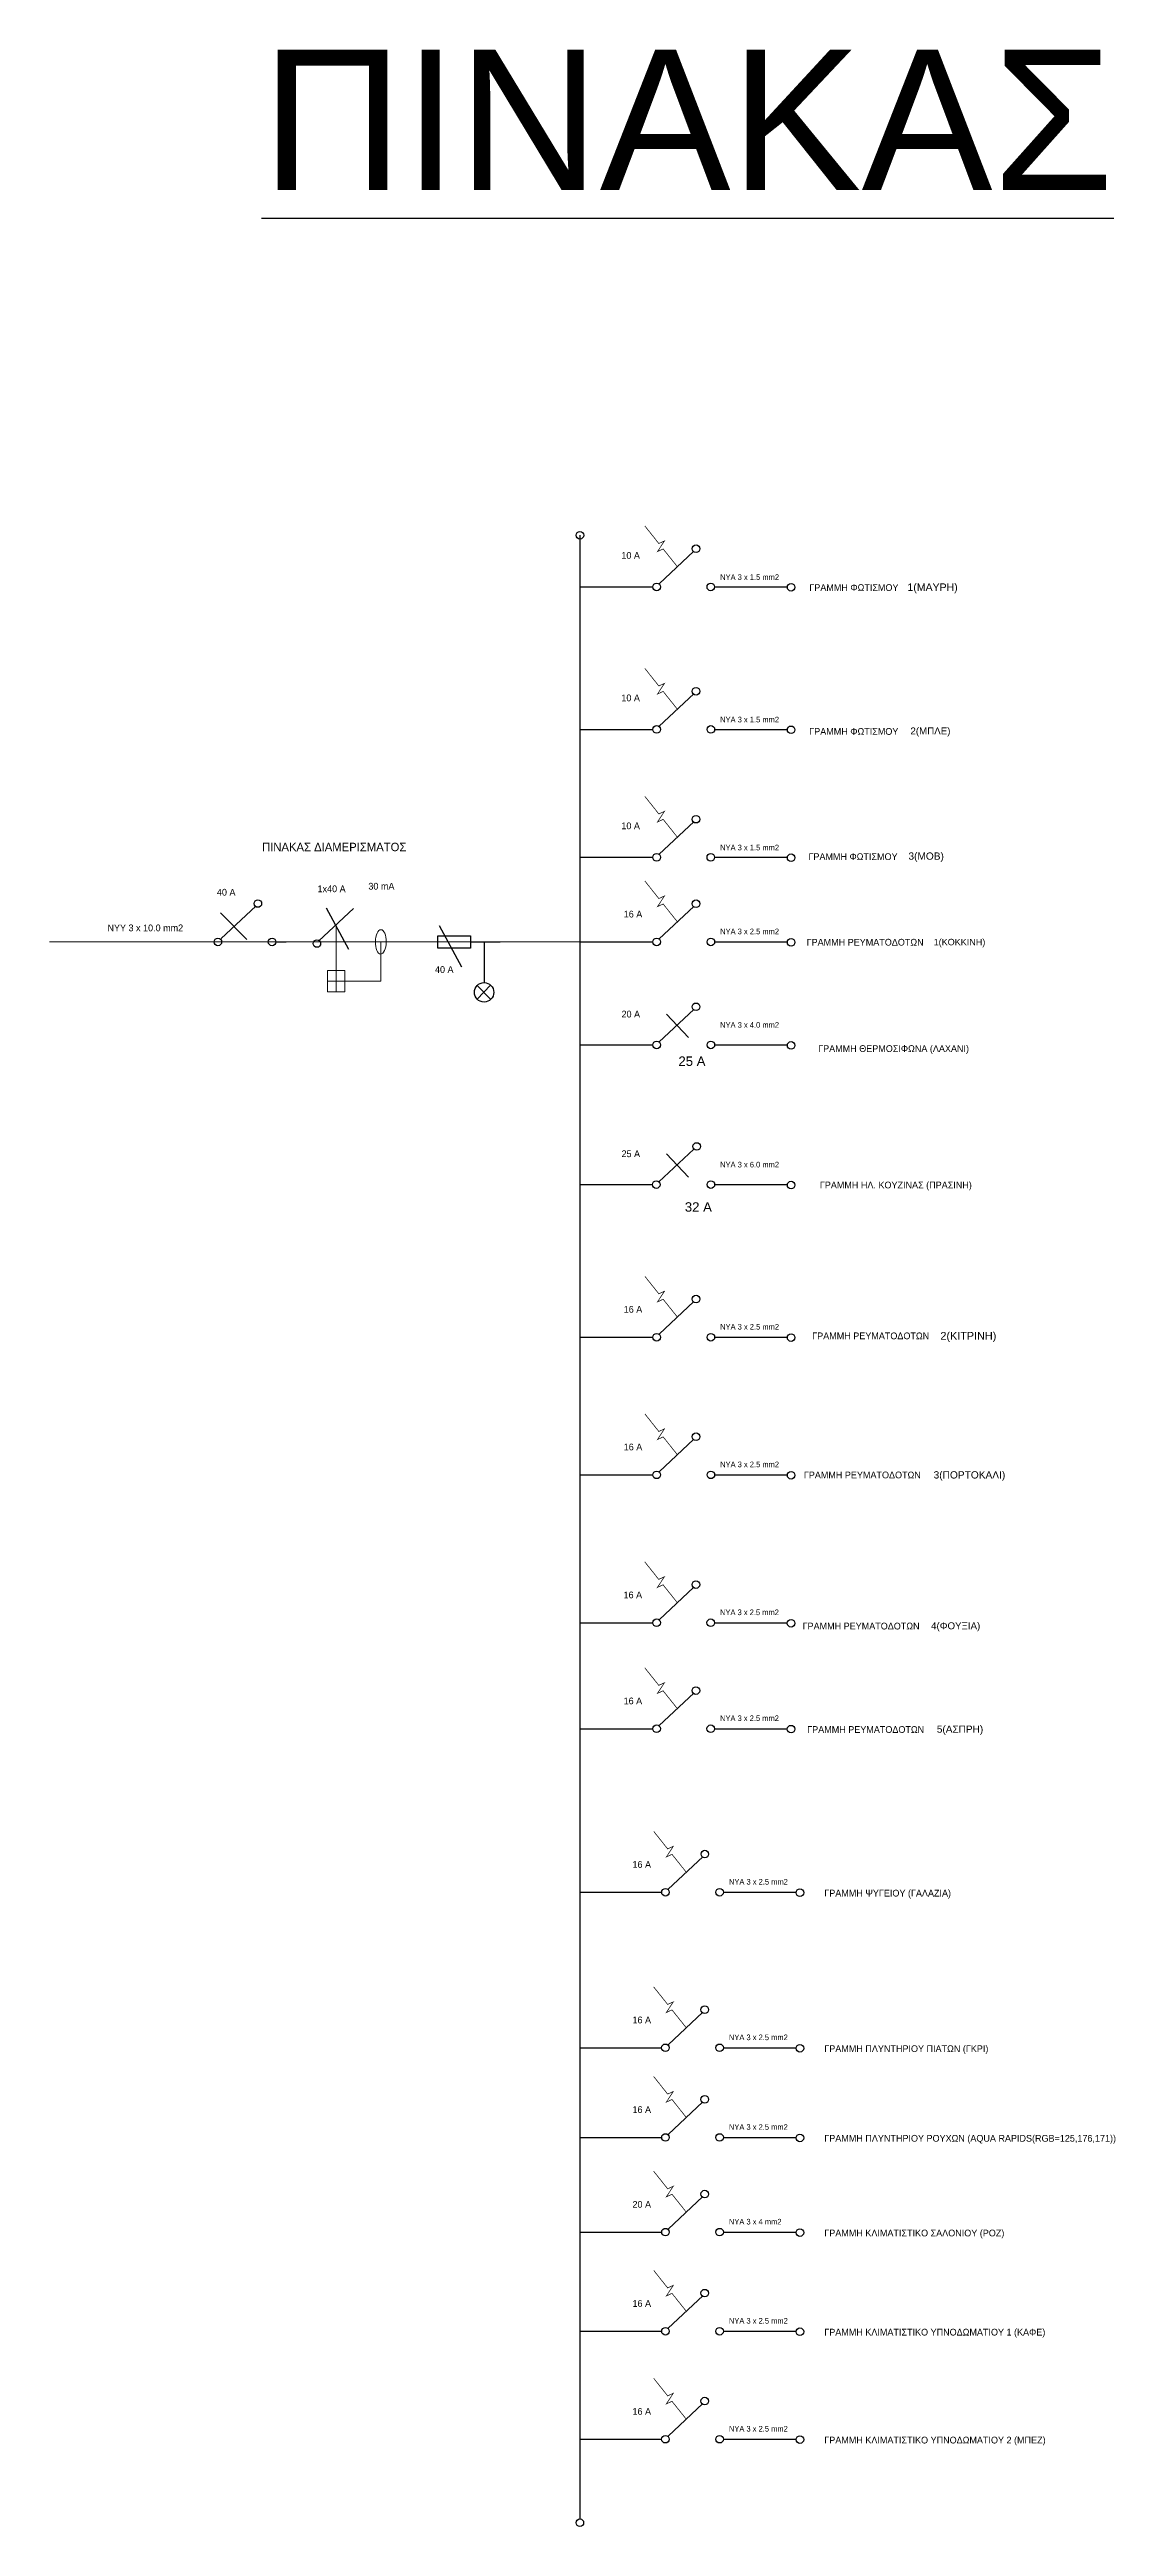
# Model space of a CAD drawing. Header units: millimetres. Extents: x 7471872 to 14943722, y 8344308 to 16688757.
# Drawn here: x 7471985.2 to 7472004.16, y 8344353.11 to 8344397.17 of the extents above; entities that cross this region are included whole.
import ezdxf

# ---------------------------------------------------------------- set-up
doc = ezdxf.new("R2010")
doc.units = ezdxf.units.MM
doc.layers.add('BUILD_FL001_LIBS_1', color=7, linetype='Continuous')
doc.layers.add('BUILD_FL001_USER', color=2, linetype='Continuous')
doc.styles.get("Standard").update_dxf_attribs({"font": 'arial.ttf'})
doc.styles.add('W4MS1', font='W4MS1.shx')

msp = doc.modelspace()

# ---------------------------------------------------------------- texts
for s, height, p in [('%%UΠΙΝΑΚΑΣ', 2.5, (7471988.975, 8344394.67)), ('2(ΜΠΛΕ)', 0.1239, (7472000.516, 8344384.988)), ('3(ΜΟΒ)', 0.1288, (7472000.481, 8344382.76)), ('1(ΚΟΚΚΙΝΗ)', 0.115, (7472000.929, 8344381.237)), ('25 A', 0.1675, (7471996.389, 8344379.092)), ('32 A', 0.1675, (7471996.503, 8344376.499)), ('2(ΚΙΤΡΙΝΗ)', 0.1377, (7472001.05, 8344374.222)), ('3(ΠΟΡΤΟΚΑΛΙ)', 0.12933, (7472000.928, 8344371.753)), ('4(ΦΟΥΞΙΑ)', 0.1237, (7472000.884, 8344369.071)), ('5(ΑΣΠΡΗ)', 0.1278, (7472000.986, 8344367.231))]:
    msp.add_text(s, height=height).set_placement(p)
at = {"lineweight": 30}
msp.add_text('1(ΜΑΥΡΗ)', height=0.1339, dxfattribs=at).set_placement((7472000.463, 8344387.54))
at = {"layer": 'BUILD_FL001_USER', "color": 0, "style": 'W4MS1'}
for s, height, p in [('10 A', 0.12, (7471995.374, 8344388.112)), ('ΝΥΑ 3 x 1.5 mm2', 0.1, (7471997.131, 8344387.736)), ('ΓΡΑΜΜΗ ΦΩΤΙΣΜΟΥ', 0.12, (7471998.718, 8344387.54)), ('10 A', 0.12, (7471995.374, 8344385.578)), ('ΝΥΑ 3 x 1.5 mm2', 0.1, (7471997.131, 8344385.202)), ('ΓΡΑΜΜΗ ΦΩΤΙΣΜΟΥ', 0.12, (7471998.716, 8344384.981)), ('10 A', 0.12, (7471995.374, 8344383.302)), ('ΠΙΝΑΚΑΣ ΔΙΑΜΕΡΙΣΜΑΤΟΣ', 0.15, (7471988.982, 8344382.911)), ('ΝΥΑ 3 x 1.5 mm2', 0.1, (7471997.131, 8344382.926)), ('ΓΡΑΜΜΗ ΦΩΤΙΣΜΟΥ ', 0.12, (7471998.702, 8344382.754)), ('1x40 A', 0.12, (7471989.97, 8344382.182)), ('30 mA', 0.12, (7471990.874, 8344382.228)), ('40 A', 0.12, (7471988.18, 8344382.121)), ('16 A', 0.12, (7471995.416, 8344381.732)), ('ΝΥΥ 3 x 10.0 mm2', 0.12, (7471986.233, 8344381.487)), ('ΝΥΑ 3 x 2.5 mm2', 0.1, (7471997.131, 8344381.434)), ('ΓΡΑΜΜΗ ΡΕΥΜΑΤΟΔΟΤΩΝ', 0.12, (7471998.67, 8344381.232)), ('40 A', 0.12, (7471992.059, 8344380.746)), ('20 A', 0.12, (7471995.377, 8344379.953)), ('ΝΥΑ 3 x 4.0 mm2', 0.1, (7471997.131, 8344379.77)), ('ΓΡΑΜΜΗ ΘΕΡΜΟΣΙΦΩΝΑ (ΛΑΧΑΝΙ)', 0.12, (7471998.875, 8344379.34)), ('25 A', 0.12, (7471995.377, 8344377.469)), ('ΝΥΑ 3 x 6.0 mm2', 0.1, (7471997.131, 8344377.286)), ('ΓΡΑΜΜΗ ΗΛ. ΚΟΥΖΙΝΑΣ (ΠΡΑΣΙΝΗ)', 0.12, (7471998.905, 8344376.913)), ('16 A', 0.12, (7471995.416, 8344374.701)), ('ΝΥΑ 3 x 2.5 mm2', 0.1, (7471997.131, 8344374.402)), ('ΓΡΑΜΜΗ ΡΕΥΜΑΤΟΔΟΤΩΝ', 0.12, (7471998.769, 8344374.23)), ('16 A', 0.12, (7471995.416, 8344372.253)), ('ΝΥΑ 3 x 2.5 mm2', 0.1, (7471997.131, 8344371.954)), ('ΓΡΑΜΜΗ ΡΕΥΜΑΤΟΔΟΤΩΝ', 0.12, (7471998.62, 8344371.756)), ('16 A', 0.12, (7471995.413, 8344369.622)), ('ΝΥΑ 3 x 2.5 mm2', 0.1, (7471997.129, 8344369.323)), ('ΓΡΑΜΜΗ ΡΕΥΜΑΤΟΔΟΤΩΝ', 0.12, (7471998.598, 8344369.068)), ('16 A', 0.12, (7471995.414, 8344367.737)), ('ΝΥΑ 3 x 2.5 mm2', 0.1, (7471997.129, 8344367.439)), ('ΓΡΑΜΜΗ ΡΕΥΜΑΤΟΔΟΤΩΝ', 0.12, (7471998.68, 8344367.228)), ('16 A', 0.12, (7471995.572, 8344364.828)), ('ΝΥΑ 3 x 2.5 mm2', 0.1, (7471997.288, 8344364.53)), ('ΓΡΑΜΜΗ ΨΥΓΕΙΟΥ (ΓΑΛΑΖΙΑ)', 0.12, (7471998.984, 8344364.318)), ('16 A', 0.12, (7471995.572, 8344362.062)), ('ΝΥΑ 3 x 2.5 mm2', 0.1, (7471997.287, 8344361.763)), ('ΓΡΑΜΜΗ ΠΛΥΝΤΗΡΙΟΥ ΠΙΑΤΩΝ (ΓΚΡΙ)', 0.12, (7471998.984, 8344361.551)), ('16 A', 0.12, (7471995.572, 8344360.467)), ('ΝΥΑ 3 x 2.5 mm2', 0.1, (7471997.287, 8344360.168)), ('ΓΡΑΜΜΗ ΠΛΥΝΤΗΡΙΟΥ ΡΟΥΧΩΝ (AQUA RAPIDS(RGB=125,176,171))', 0.12, (7471998.984, 8344359.957)), ('20 A', 0.12, (7471995.572, 8344358.782)), ('ΝΥΑ 3 x 4 mm2', 0.1, (7471997.287, 8344358.484)), ('ΓΡΑΜΜΗ ΚΛΙΜΑΤΙΣΤΙΚΟ ΣΑΛΟΝΙΟΥ (ΡΟΖ)', 0.12, (7471998.984, 8344358.272)), ('16 A', 0.12, (7471995.572, 8344357.019)), ('ΝΥΑ 3 x 2.5 mm2', 0.1, (7471997.287, 8344356.721)), ('ΓΡΑΜΜΗ ΚΛΙΜΑΤΙΣΤΙΚΟ ΥΠΝΟΔΩΜΑΤΙΟΥ 1 (ΚΑΦΕ)', 0.12, (7471998.984, 8344356.509)), ('16 A', 0.12, (7471995.572, 8344355.099)), ('ΝΥΑ 3 x 2.5 mm2', 0.1, (7471997.287, 8344354.801)), ('ΓΡΑΜΜΗ ΚΛΙΜΑΤΙΣΤΙΚΟ ΥΠΝΟΔΩΜΑΤΙΟΥ 2 (ΜΠΕΖ)', 0.12, (7471998.984, 8344354.589))]:
    msp.add_text(s, height=height, dxfattribs=at).set_placement(p)

# ---------------------------------------------------------------- blocks, each defined once
blk = doc.blocks.new('gZ1_a10')
at = {"color": 0, "const_width": 0.02}
blk.add_lwpolyline([(0.005, 0.002), (0.53, 0.36), (0.47, 0.522), (0.749, 0.308), (0.69, 0.469), (1.205, 0.819)], dxfattribs=at)

# ---------------------------------------------------------------- linework, layer by layer
at = {"layer": 'BUILD_FL001_USER', "color": 0}
for p, q in [((7471994.637, 8344388.53), (7471994.636, 8344353.248)), ((7471996.048, 8344387.667), (7471996.665, 8344388.245)), ((7471994.638, 8344387.612), (7471995.926, 8344387.612)), ((7471997.033, 8344387.612), (7471998.322, 8344387.612)), ((7471996.048, 8344385.132), (7471996.666, 8344385.711)), ((7471994.636, 8344385.078), (7471995.926, 8344385.078)), ((7471997.033, 8344385.078), (7471998.322, 8344385.078)), ((7471996.048, 8344382.857), (7471996.665, 8344383.435)), ((7471994.638, 8344382.802), (7471995.926, 8344382.802)), ((7471997.033, 8344382.802), (7471998.322, 8344382.802)), ((7471988.255, 8344381.356), (7471988.872, 8344381.934)), ((7471990.611, 8344381.892), (7471989.994, 8344381.314)), ((7471990.122, 8344381.906), (7471990.518, 8344381.169)), ((7471996.048, 8344381.352), (7471996.666, 8344381.93)), ((7471988.242, 8344381.817), (7471988.71, 8344381.339)), ((7471992.134, 8344381.59), (7471992.53, 8344380.853)), ((7471989.228, 8344381.298), (7471989.409, 8344381.298)), ((7471992.689, 8344381.298), (7471993.216, 8344381.298)), ((7471992.932, 8344381.296), (7471992.932, 8344380.573)), ((7471994.638, 8344381.298), (7471995.927, 8344381.298)), ((7471997.033, 8344381.298), (7471998.322, 8344381.298)), ((7471992.807, 8344380.52), (7471993.052, 8344380.275)), ((7471993.048, 8344380.528), (7471992.808, 8344380.28)), ((7471996.048, 8344379.519), (7471996.666, 8344380.097)), ((7471996.18, 8344380.012), (7471996.569, 8344379.596)), ((7471994.638, 8344379.465), (7471995.927, 8344379.465)), ((7471997.033, 8344379.465), (7471998.322, 8344379.465)), ((7471996.042, 8344377.029), (7471996.666, 8344377.613)), ((7471996.18, 8344377.528), (7471996.569, 8344377.112)), ((7471994.638, 8344376.981), (7471995.927, 8344376.981)), ((7471997.033, 8344376.981), (7471998.322, 8344376.981)), ((7471996.048, 8344374.321), (7471996.666, 8344374.899)), ((7471994.638, 8344374.266), (7471995.927, 8344374.266)), ((7471997.033, 8344374.266), (7471998.322, 8344374.266)), ((7471996.048, 8344371.873), (7471996.666, 8344372.451)), ((7471994.638, 8344371.818), (7471995.927, 8344371.818)), ((7471997.033, 8344371.818), (7471998.322, 8344371.818)), ((7471996.046, 8344369.242), (7471996.663, 8344369.82)), ((7471994.636, 8344369.187), (7471995.924, 8344369.187)), ((7471997.031, 8344369.187), (7471998.32, 8344369.187)), ((7471996.047, 8344367.357), (7471996.664, 8344367.935)), ((7471994.636, 8344367.303), (7471995.925, 8344367.303)), ((7471997.031, 8344367.303), (7471998.32, 8344367.303)), ((7471996.205, 8344364.448), (7471996.822, 8344365.026)), ((7471994.636, 8344364.394), (7471996.083, 8344364.394)), ((7471997.19, 8344364.394), (7471998.478, 8344364.394)), ((7471996.205, 8344361.681), (7471996.822, 8344362.259)), ((7471994.636, 8344361.627), (7471996.083, 8344361.627)), ((7471997.189, 8344361.627), (7471998.478, 8344361.627)), ((7471996.205, 8344360.087), (7471996.822, 8344360.665)), ((7471994.636, 8344360.032), (7471996.083, 8344360.032)), ((7471997.19, 8344360.032), (7471998.478, 8344360.032)), ((7471996.205, 8344358.402), (7471996.822, 8344358.98)), ((7471994.636, 8344358.348), (7471996.083, 8344358.348)), ((7471997.189, 8344358.348), (7471998.478, 8344358.348)), ((7471996.205, 8344356.639), (7471996.822, 8344357.217)), ((7471994.636, 8344356.585), (7471996.083, 8344356.585)), ((7471997.189, 8344356.585), (7471998.478, 8344356.585)), ((7471996.205, 8344354.719), (7471996.822, 8344355.297)), ((7471994.636, 8344354.665), (7471996.083, 8344354.665)), ((7471997.189, 8344354.665), (7471998.478, 8344354.665))]:
    msp.add_line(p, q, dxfattribs=at)
at = {"layer": 'BUILD_FL001_USER', "color": 0, "lineweight": 0}
for p, q in [((7471990.303, 8344381.603), (7471990.303, 8344380.788)), ((7471985.203, 8344381.298), (7471994.636, 8344381.298)), ((7471991.095, 8344381.298), (7471991.095, 8344380.598)), ((7471990.15, 8344380.598), (7471990.456, 8344380.598)), ((7471990.303, 8344380.788), (7471990.303, 8344380.408)), ((7471991.095, 8344380.598), (7471990.456, 8344380.598))]:
    msp.add_line(p, q, dxfattribs=at)
at = {"layer": 'BUILD_FL001_USER', "color": 0}
msp.add_lwpolyline([(7471992.107, 8344381.403), (7471992.689, 8344381.403), (7471992.689, 8344381.187), (7471992.107, 8344381.187)], close=True, dxfattribs=at)
at = {"layer": 'BUILD_FL001_USER', "color": 0, "lineweight": 0}
msp.add_lwpolyline([(7471990.15, 8344380.788), (7471990.456, 8344380.788), (7471990.456, 8344380.408), (7471990.15, 8344380.408)], close=True, dxfattribs=at)
at = {"layer": 'BUILD_FL001_USER', "color": 0}
for centre, radius in [((7471994.637, 8344388.53), 0.0674), ((7471996.702, 8344388.291), 0.0674), ((7471996.002, 8344387.612), 0.0674), ((7471996.965, 8344387.612), 0.0674), ((7471996.965, 8344387.612), 0.0674), ((7471998.394, 8344387.605), 0.0674), ((7471996.702, 8344385.756), 0.0674), ((7471996.002, 8344385.078), 0.0674), ((7471996.966, 8344385.078), 0.0674), ((7471996.966, 8344385.078), 0.0674), ((7471998.394, 8344385.07), 0.0674), ((7471996.702, 8344383.48), 0.0674), ((7471996.002, 8344382.802), 0.0674), ((7471996.965, 8344382.802), 0.0674), ((7471996.965, 8344382.802), 0.0674), ((7471998.394, 8344382.794), 0.0674), ((7471988.908, 8344381.98), 0.0674), ((7471996.702, 8344381.976), 0.0674), ((7471988.197, 8344381.298), 0.0674), ((7471989.161, 8344381.298), 0.0674), ((7471989.161, 8344381.298), 0.0674), ((7471989.958, 8344381.269), 0.0674), ((7471996.002, 8344381.298), 0.0674), ((7471996.966, 8344381.298), 0.0674), ((7471996.966, 8344381.298), 0.0674), ((7471998.394, 8344381.29), 0.0674), ((7471992.932, 8344380.4), 0.173), ((7471996.702, 8344380.143), 0.0674), ((7471996.002, 8344379.465), 0.0674), ((7471996.966, 8344379.465), 0.0674), ((7471996.966, 8344379.465), 0.0674), ((7471998.394, 8344379.457), 0.0674), ((7471996.715, 8344377.659), 0.0674), ((7471995.995, 8344376.981), 0.0674), ((7471996.966, 8344376.981), 0.0674), ((7471996.966, 8344376.981), 0.0674), ((7471998.394, 8344376.973), 0.0674), ((7471996.702, 8344374.945), 0.0674), ((7471996.002, 8344374.266), 0.0674), ((7471996.966, 8344374.266), 0.0674), ((7471996.966, 8344374.266), 0.0674), ((7471998.394, 8344374.259), 0.0674), ((7471996.702, 8344372.496), 0.0674), ((7471996.002, 8344371.818), 0.0674), ((7471996.966, 8344371.818), 0.0674), ((7471996.966, 8344371.818), 0.0674), ((7471998.394, 8344371.81), 0.0674), ((7471996.7, 8344369.865), 0.0674), ((7471996, 8344369.187), 0.0674), ((7471996.963, 8344369.187), 0.0674), ((7471996.963, 8344369.187), 0.0674), ((7471998.392, 8344369.179), 0.0674), ((7471996.7, 8344367.981), 0.0674), ((7471996, 8344367.303), 0.0674), ((7471996.964, 8344367.303), 0.0674), ((7471996.964, 8344367.303), 0.0674), ((7471998.393, 8344367.295), 0.0674), ((7471996.859, 8344365.072), 0.0674), ((7471996.159, 8344364.394), 0.0674), ((7471997.122, 8344364.394), 0.0674), ((7471997.122, 8344364.394), 0.0674), ((7471998.551, 8344364.386), 0.0674), ((7471996.858, 8344362.305), 0.0674), ((7471996.158, 8344361.627), 0.0674), ((7471997.122, 8344361.627), 0.0674), ((7471997.122, 8344361.627), 0.0674), ((7471998.551, 8344361.619), 0.0674), ((7471996.858, 8344360.71), 0.0674), ((7471996.159, 8344360.032), 0.0674), ((7471997.122, 8344360.032), 0.0674), ((7471997.122, 8344360.032), 0.0674), ((7471998.551, 8344360.024), 0.0674), ((7471996.858, 8344359.026), 0.0674), ((7471996.159, 8344358.348), 0.0674), ((7471997.122, 8344358.348), 0.0674), ((7471997.122, 8344358.348), 0.0674), ((7471998.551, 8344358.34), 0.0674), ((7471996.858, 8344357.263), 0.0674), ((7471996.159, 8344356.585), 0.0674), ((7471997.122, 8344356.585), 0.0674), ((7471997.122, 8344356.585), 0.0674), ((7471998.551, 8344356.577), 0.0674), ((7471996.858, 8344355.343), 0.0674), ((7471996.158, 8344354.665), 0.0674), ((7471997.122, 8344354.665), 0.0674), ((7471997.122, 8344354.665), 0.0674), ((7471998.551, 8344354.657), 0.0674), ((7471994.636, 8344353.18), 0.0674)]:
    msp.add_circle(centre, radius, dxfattribs=at)
at = {"layer": 'BUILD_FL001_USER', "color": 0, "lineweight": 0}
msp.add_ellipse((7471991.095, 8344381.298), major_axis=(0.004, 0.217), ratio=0.442, dxfattribs=at)

# ---------------------------------------------------------------- block references
at = {"layer": 'BUILD_FL001_LIBS_1', "color": 0, "xscale": 0.6399999999999995, "yscale": 0.6399999999999995, "zscale": 0.6399999999999995}
for p, rotation in [((7471996.373, 8344387.966), 94.30446895999987), ((7471996.373, 8344385.432), 94.3044689599999), ((7471996.373, 8344383.156), 94.3044689599999), ((7471996.373, 8344381.651), 94.3044689599999), ((7471996.373, 8344374.62), 94.3044689599999), ((7471996.373, 8344372.172), 94.3044689599999), ((7471996.371, 8344369.541), 94.3044689599999), ((7471996.372, 8344367.656), 94.3044689599999), ((7471996.53, 8344364.747), 94.3044689599999), ((7471996.53, 8344361.98), 94.3044689599999), ((7471996.53, 8344360.386), 94.3044689599999), ((7471996.53, 8344358.701), 94.3044689599999), ((7471996.53, 8344356.938), 94.3044689599999), ((7471996.53, 8344355.018), 94.3044689599999)]:
    msp.add_blockref('gZ1_a10', p, dxfattribs=dict(at, rotation=rotation))

msp.set_redraw_order([(e.dxf.handle, doc.entitydb.next_handle()) for e in msp.query("TEXT MTEXT ATTDEF DIMENSION ARC_DIMENSION")])  # texts and dimensions are drawn at this point

doc.saveas('drawing.dxf')
